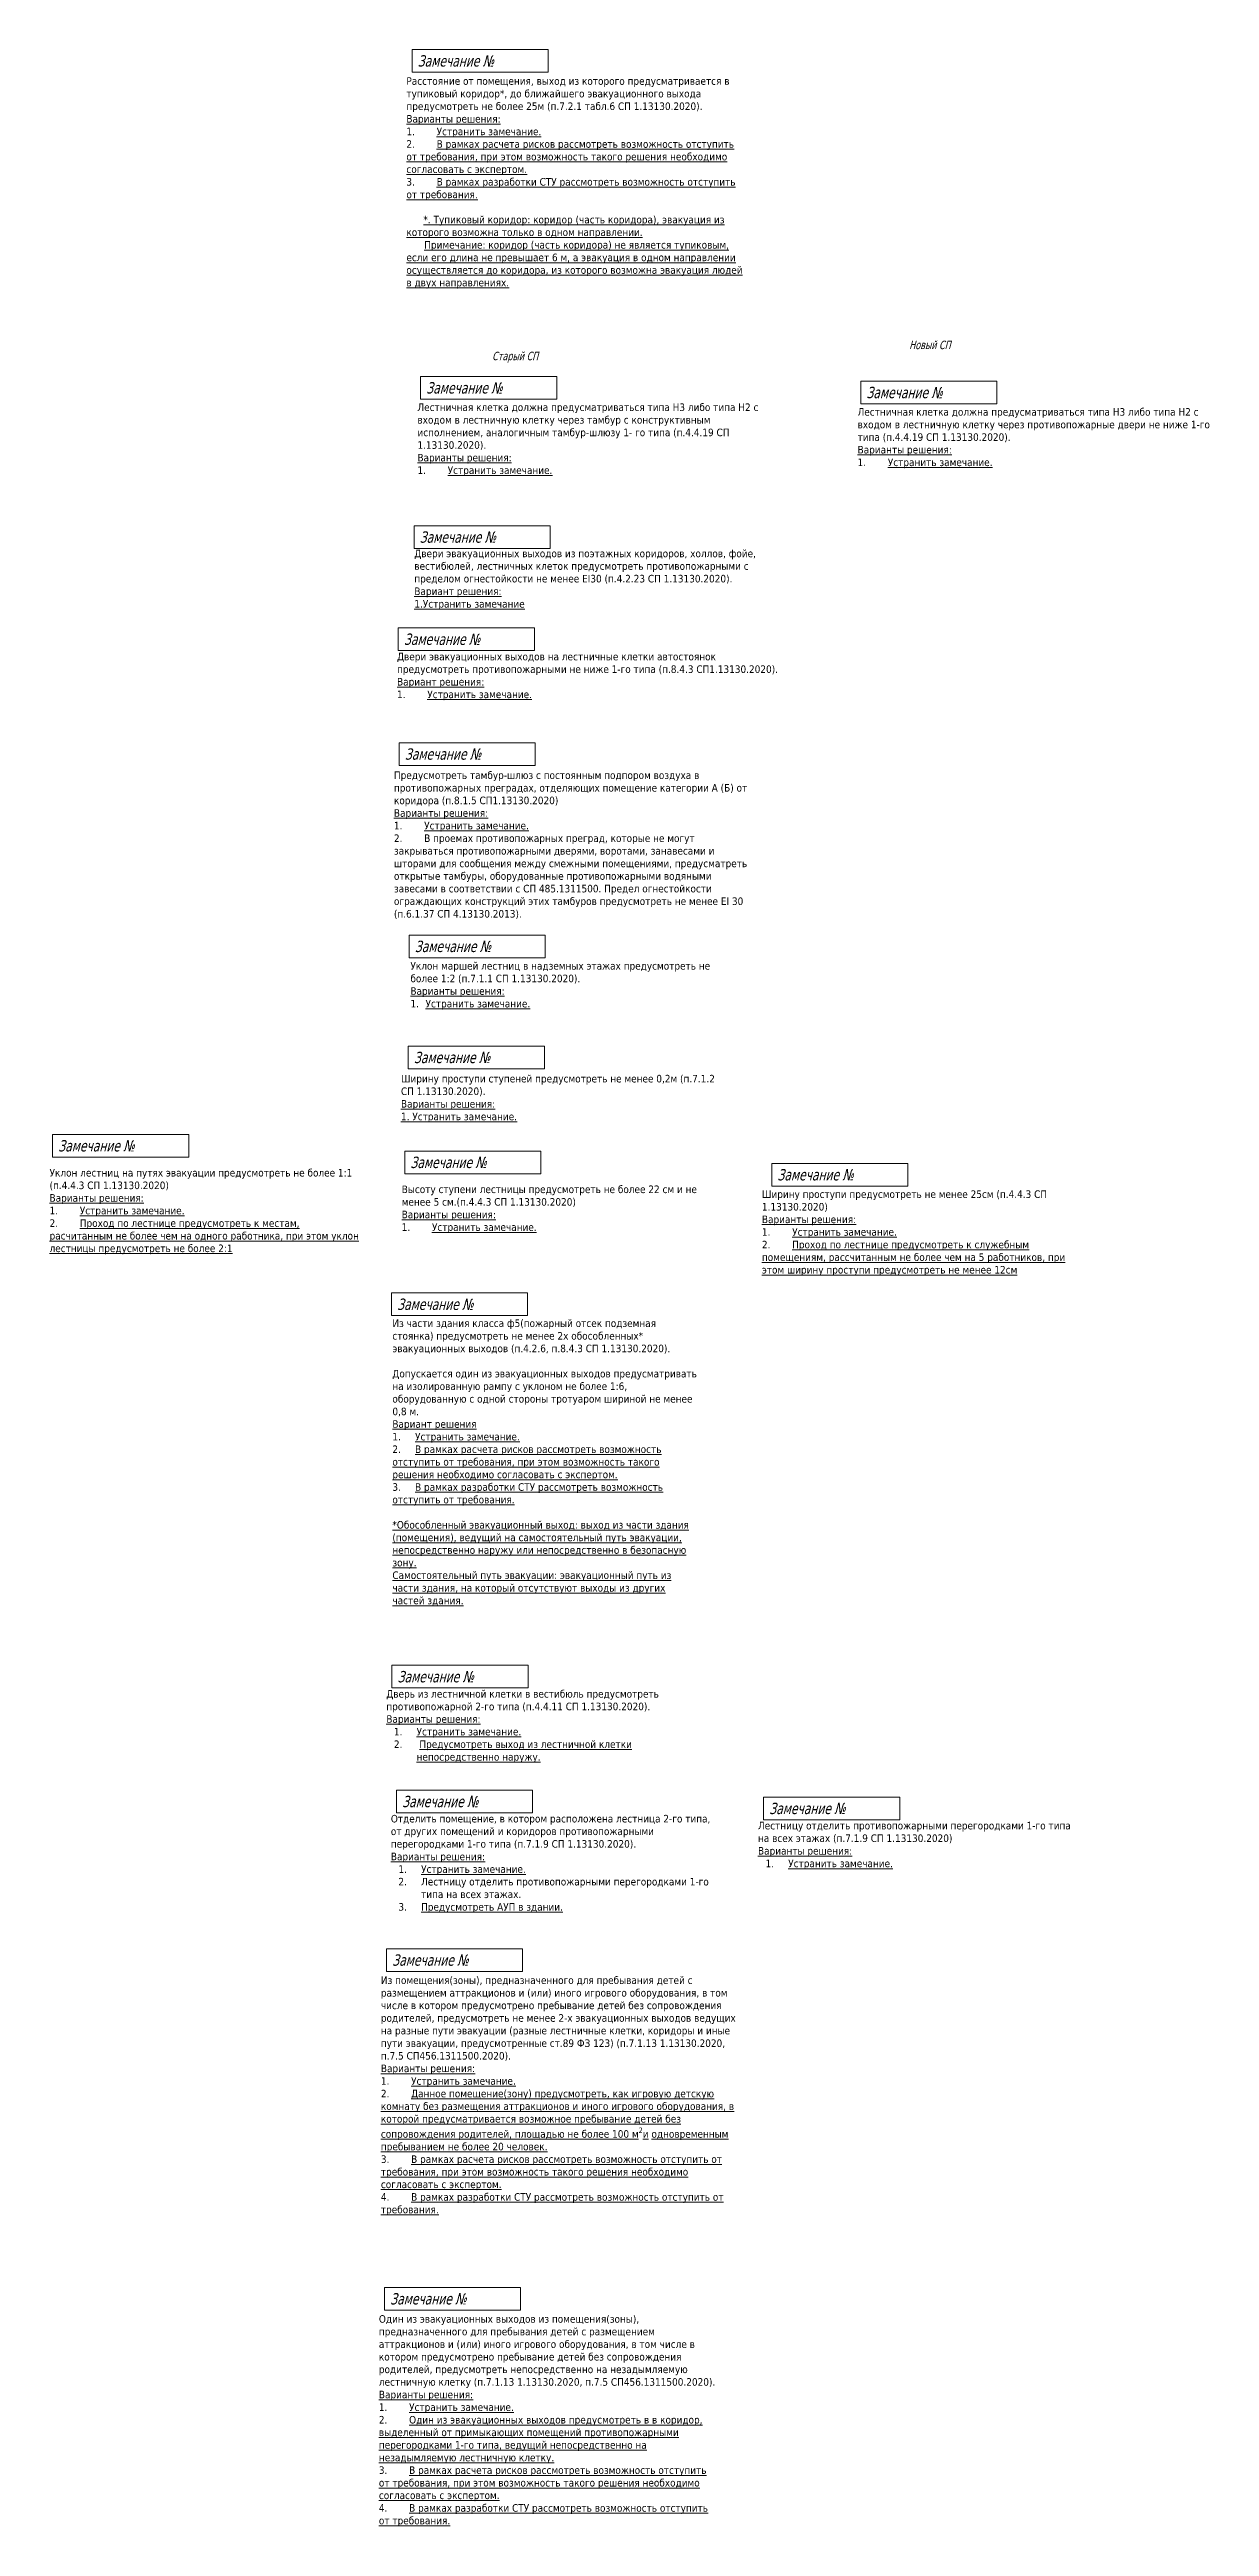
# Model space of a CAD drawing. Header units: millimetres. Extents: x -204396 to 1997851, y -2958255 to 237418.
# Drawn here: x 135642 to 227690, y -2297205 to -2100562 of the extents above; entities that cross this region are included whole.
import ezdxf

# ---------------------------------------------------------------- set-up
doc = ezdxf.new("R2010")
doc.units = ezdxf.units.MM
doc.layers.add('экспертиза', color=1, linetype='Continuous', lineweight=0)
doc.styles.add('ЭКСПЕРТИЗА', font='tahoma.ttf')

msp = doc.modelspace()

# ---------------------------------------------------------------- texts
at = {"layer": 'экспертиза', "lineweight": 0, "style": 'ЭКСПЕРТИЗА', "oblique": 14.99998, "width": 0.8}
for p in [(164862, -2101912), (165540, -2127870), (200470, -2128240), (163841, -2156941), (164629, -2172211), (164560, -2181030), (136335, -2188043), (164282, -2189359), (193408, -2190342), (163264, -2230189), (163623, -2240100), (192759, -2240650)]:
    msp.add_text('Замечание №', height=900, dxfattribs=at).set_placement(p)
at = {"layer": 'экспертиза', "color": 2, "lineweight": 0, "style": 'ЭКСПЕРТИЗА', "oblique": 14.99998, "width": 0.8}
for s, p in [('Новый СП', (203865, -2124348)), ('Старый СП', (170767, -2125227))]:
    msp.add_text(s, height=675, dxfattribs=at).set_placement(p)
at = {"layer": 'экспертиза', "color": 4, "lineweight": 0, "style": 'ЭКСПЕРТИЗА', "oblique": 14.99998, "width": 0.8}
for p in [(165017, -2139716), (163229, -2200624), (162837, -2252687), (162677, -2279581)]:
    msp.add_text('Замечание №', height=900, dxfattribs=at).set_placement(p)
at = {"layer": 'экспертиза', "color": 4, "lineweight": 0, "ltscale": 100, "style": 'ЭКСПЕРТИЗА', "oblique": 14.99998, "width": 0.8}
msp.add_text('Замечание №', height=900, dxfattribs=at).set_placement((163768, -2147826))
at = {"layer": 'экспертиза', "lineweight": 0, "ltscale": 100, "transparency": 33554687, "char_height": 600, "attachment_point": 1, "style": 'ЭКСПЕРТИЗА'}
for s, insert, width in [('Расстояние от помещения, выход из которого предусматривается в тупиковый коридор*, до ближайшего эвакуационного выхода предусмотреть не более 25м (п.7.2.1 табл.6 СП 1.13130.2020).\\P{\\L\\C6;Варианты решения:\\P\\l1.^I\\LУстранить замечание.\\P\\l2.^I\\LВ рамках расчета рисков рассмотреть возможность отступить от требования, при этом возможность такого решения необходимо согласовать с экспертом.\\H0.91667x;\\l\\C0;\\P\\H1.09091x;\\C6;3.^I\\LВ рамках разработки СТУ рассмотреть возможность отступить от требования. \\P\\P\\pi1350;*. Тупиковый коридор: коридор (часть коридора), эвакуация из которого возможна только в одном направлении.\\P\\pi1417.5;Примечание: коридор (часть коридора) не является тупиковым, если его длина не превышает 6 м, а эвакуация в одном направлении осуществляется до коридора, из которого возможна эвакуация людей в двух направлениях.}', (163961, -2102761), 26836.95), ('Лестничная клетка должна предусматриваться типа Н3 либо типа Н2 с входом в лестничную клетку через тамбур с конструктивным исполнением, аналогичным тамбур-шлюзу 1- го типа (п.4.4.19 СП 1.13130.2020).\\P{\\L\\C6;Варианты решения:\\P\\l1.^I\\LУстранить замечание.}', (164837, -2128658), 28267.99), ('Лестничная клетка должна предусматриваться типа Н3 либо типа Н2 с входом в лестничную клетку через противопожарные двери не ниже 1-го типа (п.4.4.19 СП 1.13130.2020).\\P{\\L\\C6;Варианты решения:\\P\\l1.^I\\LУстранить замечание.}', (199767, -2129029), 28267.99)]:
    msp.add_mtext(s, dxfattribs=dict(at, insert=insert, width=width))
at = {"layer": 'экспертиза', "color": 4, "lineweight": 0, "ltscale": 100, "char_height": 600, "attachment_point": 1, "style": 'ЭКСПЕРТИЗА'}
for s, insert, width in [('Двери эвакуационных выходов из поэтажных коридоров, холлов, фойе, вестибюлей, лестничных клеток предусмотреть противопожарными с пределом огнестойкости не менее EI30 (п.4.2.23 СП 1.13130.2020).\\P{\\L\\C6;Вариант решения:\\P1.Устранить замечание }', (164590, -2140267), 29441.35), ('Двери эвакуационных выходов на лестничные клетки автостоянок предусмотреть противопожарными не ниже 1-го типа ({\\A1;п.8.4.3 СП1.13130.2020}).{\\A1;\\P\\L\\C6;Вариант решения:\\P\\l1.^I\\LУстранить замечание.}', (163219, -2148453), 30348.77), ('Из части здания класса ф5(пожарный отсек подземная стоянка) предусмотреть не менее 2х обособленных* эвакуационных выходов (п.4.2.6, п.8.4.3 СП 1.13130.2020).\\P\\PДопускается один из эвакуационных выходов предусматривать на изолированную рампу с уклоном не более 1:6, оборудованную с одной стороны тротуаром шириной не менее 0,8 м.\\P{\\L\\C6;Вариант решения \\P\\pt1800,16800;\\l1.^I\\LУстранить замечание.\\P\\l2.^I\\LВ рамках расчета рисков рассмотреть возможность отступить от требования, при этом возможность такого решения необходимо согласовать с экспертом.\\H0.91667x;\\l\\C0;\\P\\H1.09091x;\\C6;3.^I\\LВ рамках разработки СТУ рассмотреть возможность отступить от требования. \\P\\ptz;\\P*Обособленный эвакуационный выход: выход из части здания (помещения), ведущий на самостоятельный путь эвакуации, непосредственно наружу или непосредственно в безопасную зону.\\PСамостоятельный путь эвакуации: эвакуационный путь из части здания, на который отсутствуют выходы из других частей здания.}', (162848, -2201380), 24274.29)]:
    msp.add_mtext(s, dxfattribs=dict(at, insert=insert, width=width))
at = {"layer": 'экспертиза', "lineweight": 0, "ltscale": 100, "char_height": 600, "attachment_point": 1, "style": 'ЭКСПЕРТИЗА'}
for s, insert, width in [('Предусмотреть тамбур-шлюз с постоянным подпором воздуха в противопожарных преградах, отделяющих помещение категории А {\\C2;(Б)} от коридора (п.8.1.5 СП1.13130.2020){\\L\\C6;\\PВарианты решения:\\P\\l1.^I\\LУстранить замечание.\\P\\l2.^IВ проемах противопожарных преград, которые не могут закрываться противопожарными дверями, воротами, занавесами и шторами для сообщения между смежными помещениями, предусматреть открытые тамбуры, оборудованные противопожарными водяными завесами в соответствии с СП 485.1311500. Предел огнестойкости ограждающих конструкций этих тамбуров предусмотреть не менее EI 30 (п.6.1.37 СП 4.13130.2013). }', (162972, -2157873), 28267.99), ('\\pt1200;Уклон маршей лестниц в надземных этажах предусмотреть не более 1:2 (п.7.1.1 СП 1.13130.2020).\\P{\\L\\C6;Варианты решения:\\P\\l1.^I\\LУстранить замечание.}', (164280, -2173007), 25132.27), ('\\pt1200;Ширину проступи ступеней предусмотреть не менее 0,2м (п.7.1.2 СП 1.13130.2020).\\P{\\L\\C6;Варианты решения:\\P1. Устранить замечание.}', (163530, -2181963), 25338.67), ('Уклон лестниц на путях эвакуации предусмотреть не более 1:1 (п.4.4.3 СП 1.13130.2020)\\P{\\L\\C6;Варианты решения:\\l\\P1.^I\\LУстранить замечание.\\P\\l2.^I\\LПроход по лестнице предусмотреть к местам, расчитанным не более чем на одного работника, при этом уклон лестницы предусмотреть не более 2:1}', (135642, -2189432), 24494.8), ('Высоту ступени лестницы предусмотреть не более 22 см и не менее 5 см.(п.4.4.3 СП 1.13130.2020)\\P{\\L\\C6;Варианты решения:\\l\\P1.^I\\LУстранить замечание.}', (163589, -2190747), 24494.8), ('Ширину проступи предусмотреть не менее 25см (п.4.4.3 СП 1.13130.2020)\\P{\\L\\C6;Варианты решения:\\l\\P1.^I\\LУстранить замечание.\\P\\l2.^I\\LПроход по лестнице предусмотреть к служебным помещениям, рассчитанным не более чем на 5 работников, при этом ширину проступи предусмотреть не менее 12см}', (192175, -2191133), 24494.8), ('\\pt1200;Дверь из лестничной клетки в вестибюль предусмотреть противопожарной 2-го типа (п.4.4.11 СП 1.13130.2020).{\\L\\C6;\\PВарианты решения:\\P\\pi-1800,l2400,t2400;\\l1.^I\\LУстранить замечание.\\P\\l2.^I\\L Предусмотреть выход из лестничной клетки непосредственно наружу.}', (162368, -2230803), 25338.67), ('\\pt1200;Отделить помещение, в котором расположена лестница 2-го типа, от других помещений и коридоров противопожарными перегородками 1-го типа (п.7.1.9 СП 1.13130.2020).{\\L\\C6;\\PВарианты решения:\\P\\pi-1800,l2400,t2400;\\l1.^I\\LУстранить замечание.\\P\\l2.^IЛестницу отделить противопожарными перегородками 1-го типа на всех этажах.\\L\\P\\l3.^I\\LПредусмотреть АУП в здании.}', (162727, -2240714), 25338.67), ('Лестницу отделить противопожарными перегородками 1-го типа на всех этажах (п.7.1.9 СП 1.13130.2020)\\P{\\L\\C6;Варианты решения:\\P\\pi-1800,l2400,t2400;\\l1.^I\\LУстранить замечание.}', (191863, -2241264), 25338.67)]:
    msp.add_mtext(s, dxfattribs=dict(at, insert=insert, width=width))
at = {"layer": 'экспертиза', "color": 4, "lineweight": 0, "ltscale": 100, "transparency": 33554687, "char_height": 600, "width": 26836.95, "attachment_point": 1, "style": 'ЭКСПЕРТИЗА'}
for s, insert in [('\\A1;Из помещения(зоны), предназначенного для пребывания детей с размещением аттракционов и (или) иного игрового оборудования, в том числе в котором предусмотрено пребывание детей без сопровождения родителей, предусмотреть не менее 2-х эвакуационных выходов ведущих на разные пути эвакуации (разные лестничные клетки, коридоры и иные пути эвакуации, предусмотренные ст.89 ФЗ 123) (п.7.1.13 1.13130.2020,{\\C2; п.7.5 СП456.1311500.2020}).\\P{\\L\\C6;Варианты решения:\\P\\l1.^I\\LУстранить замечание.\\P\\l\\C2;2.^I\\LДанное помещение(зону) предусмотреть, как игровую детскую комнату без размещения аттракционов и иного игрового оборудования, в которой предусматривается возможное пребывание детей без сопровождения родителей, площадью не более 100 м\\H0.7x;\\S2^ ;\\H1.42857x;и одновременным пребыванием не более 20 человек.\\P\\l\\C6;3.^I\\LВ рамках расчета рисков рассмотреть возможность отступить от требования, при этом возможность такого решения необходимо согласовать с экспертом.\\H0.91667x;\\l\\C0;\\P\\H1.09091x;\\C6;4.^I\\LВ рамках разработки СТУ рассмотреть возможность отступить от требования\\H0.99999x;.}', (161935, -2253536)), ('Один из эвакуационных выходов из помещения(зоны), предназначенного для пребывания детей с размещением аттракционов и (или) иного игрового оборудования, в том числе в котором предусмотрено пребывание детей без сопровождения родителей, предусмотреть непосредственно на {\\C2;незадымляемую }лестничную клетку (п.7.1.13 1.13130.2020, {\\C2;п.7.5 СП456.1311500.2020}).\\P{\\L\\C6;Варианты решения:\\P\\l1.^I\\LУстранить замечание.\\P\\l2.^I\\LОдин из эвакуационных выходов предусмотреть в в коридор, выделенный от примыкающих помещений противопожарными перегородками 1-го типа, ведущий непосредственно на незадымляемую лестничную клетку. \\P\\l3.^I\\LВ рамках расчета рисков рассмотреть возможность отступить от требования, при этом возможность такого решения необходимо согласовать с экспертом.\\H0.91667x;\\l\\C0;\\P\\H1.09091x;\\C6;4.^I\\LВ рамках разработки СТУ рассмотреть возможность отступить от требования\\A1;\\H0.99999x;.}', (161776, -2280430))]:
    msp.add_mtext(s, dxfattribs=dict(at, insert=insert))

# ---------------------------------------------------------------- linework, layer by layer
at = {"layer": 'экспертиза', "lineweight": 0}
for points in [[(164412, -2100562), (175212, -2100562), (175212, -2102362), (164412, -2102362), (164412, -2100562)], [(165090, -2126520), (175890, -2126520), (175890, -2128320), (165090, -2128320), (165090, -2126520)], [(200020, -2126890), (210820, -2126890), (210820, -2128690), (200020, -2128690), (200020, -2126890)], [(163391, -2155591), (174191, -2155591), (174191, -2157391), (163391, -2157391), (163391, -2155591)], [(164179, -2170861), (174979, -2170861), (174979, -2172661), (164179, -2172661), (164179, -2170861)], [(164110, -2179680), (174910, -2179680), (174910, -2181480), (164110, -2181480), (164110, -2179680)], [(135885, -2186693), (146685, -2186693), (146685, -2188493), (135885, -2188493), (135885, -2186693)], [(163832, -2188009), (174632, -2188009), (174632, -2189809), (163832, -2189809), (163832, -2188009)], [(192958, -2188992), (203758, -2188992), (203758, -2190792), (192958, -2190792), (192958, -2188992)], [(162814, -2228839), (173614, -2228839), (173614, -2230639), (162814, -2230639), (162814, -2228839)], [(163173, -2238750), (173973, -2238750), (173973, -2240550), (163173, -2240550), (163173, -2238750)], [(192309, -2239300), (203109, -2239300), (203109, -2241100), (192309, -2241100), (192309, -2239300)]]:
    msp.add_lwpolyline(points, dxfattribs=at)
at = {"layer": 'экспертиза', "color": 4, "lineweight": 0}
for points in [[(164567, -2138366), (175367, -2138366), (175367, -2140166), (164567, -2140166), (164567, -2138366)], [(163318, -2146476), (174118, -2146476), (174118, -2148276), (163318, -2148276), (163318, -2146476)], [(162779, -2199274), (173579, -2199274), (173579, -2201074), (162779, -2201074), (162779, -2199274)], [(162387, -2251337), (173187, -2251337), (173187, -2253137), (162387, -2253137), (162387, -2251337)]]:
    msp.add_lwpolyline(points, dxfattribs=at)
at = {"layer": 'экспертиза', "color": 4, "lineweight": 0, "elevation": 0}
msp.add_lwpolyline([(162227, -2278231), (173027, -2278231), (173027, -2280031), (162227, -2280031), (162227, -2278231)], dxfattribs=at)

msp.set_redraw_order([(e.dxf.handle, doc.entitydb.next_handle()) for e in msp.query("TEXT MTEXT ATTDEF DIMENSION ARC_DIMENSION")])  # texts and dimensions are drawn at this point

doc.saveas('drawing.dxf')
